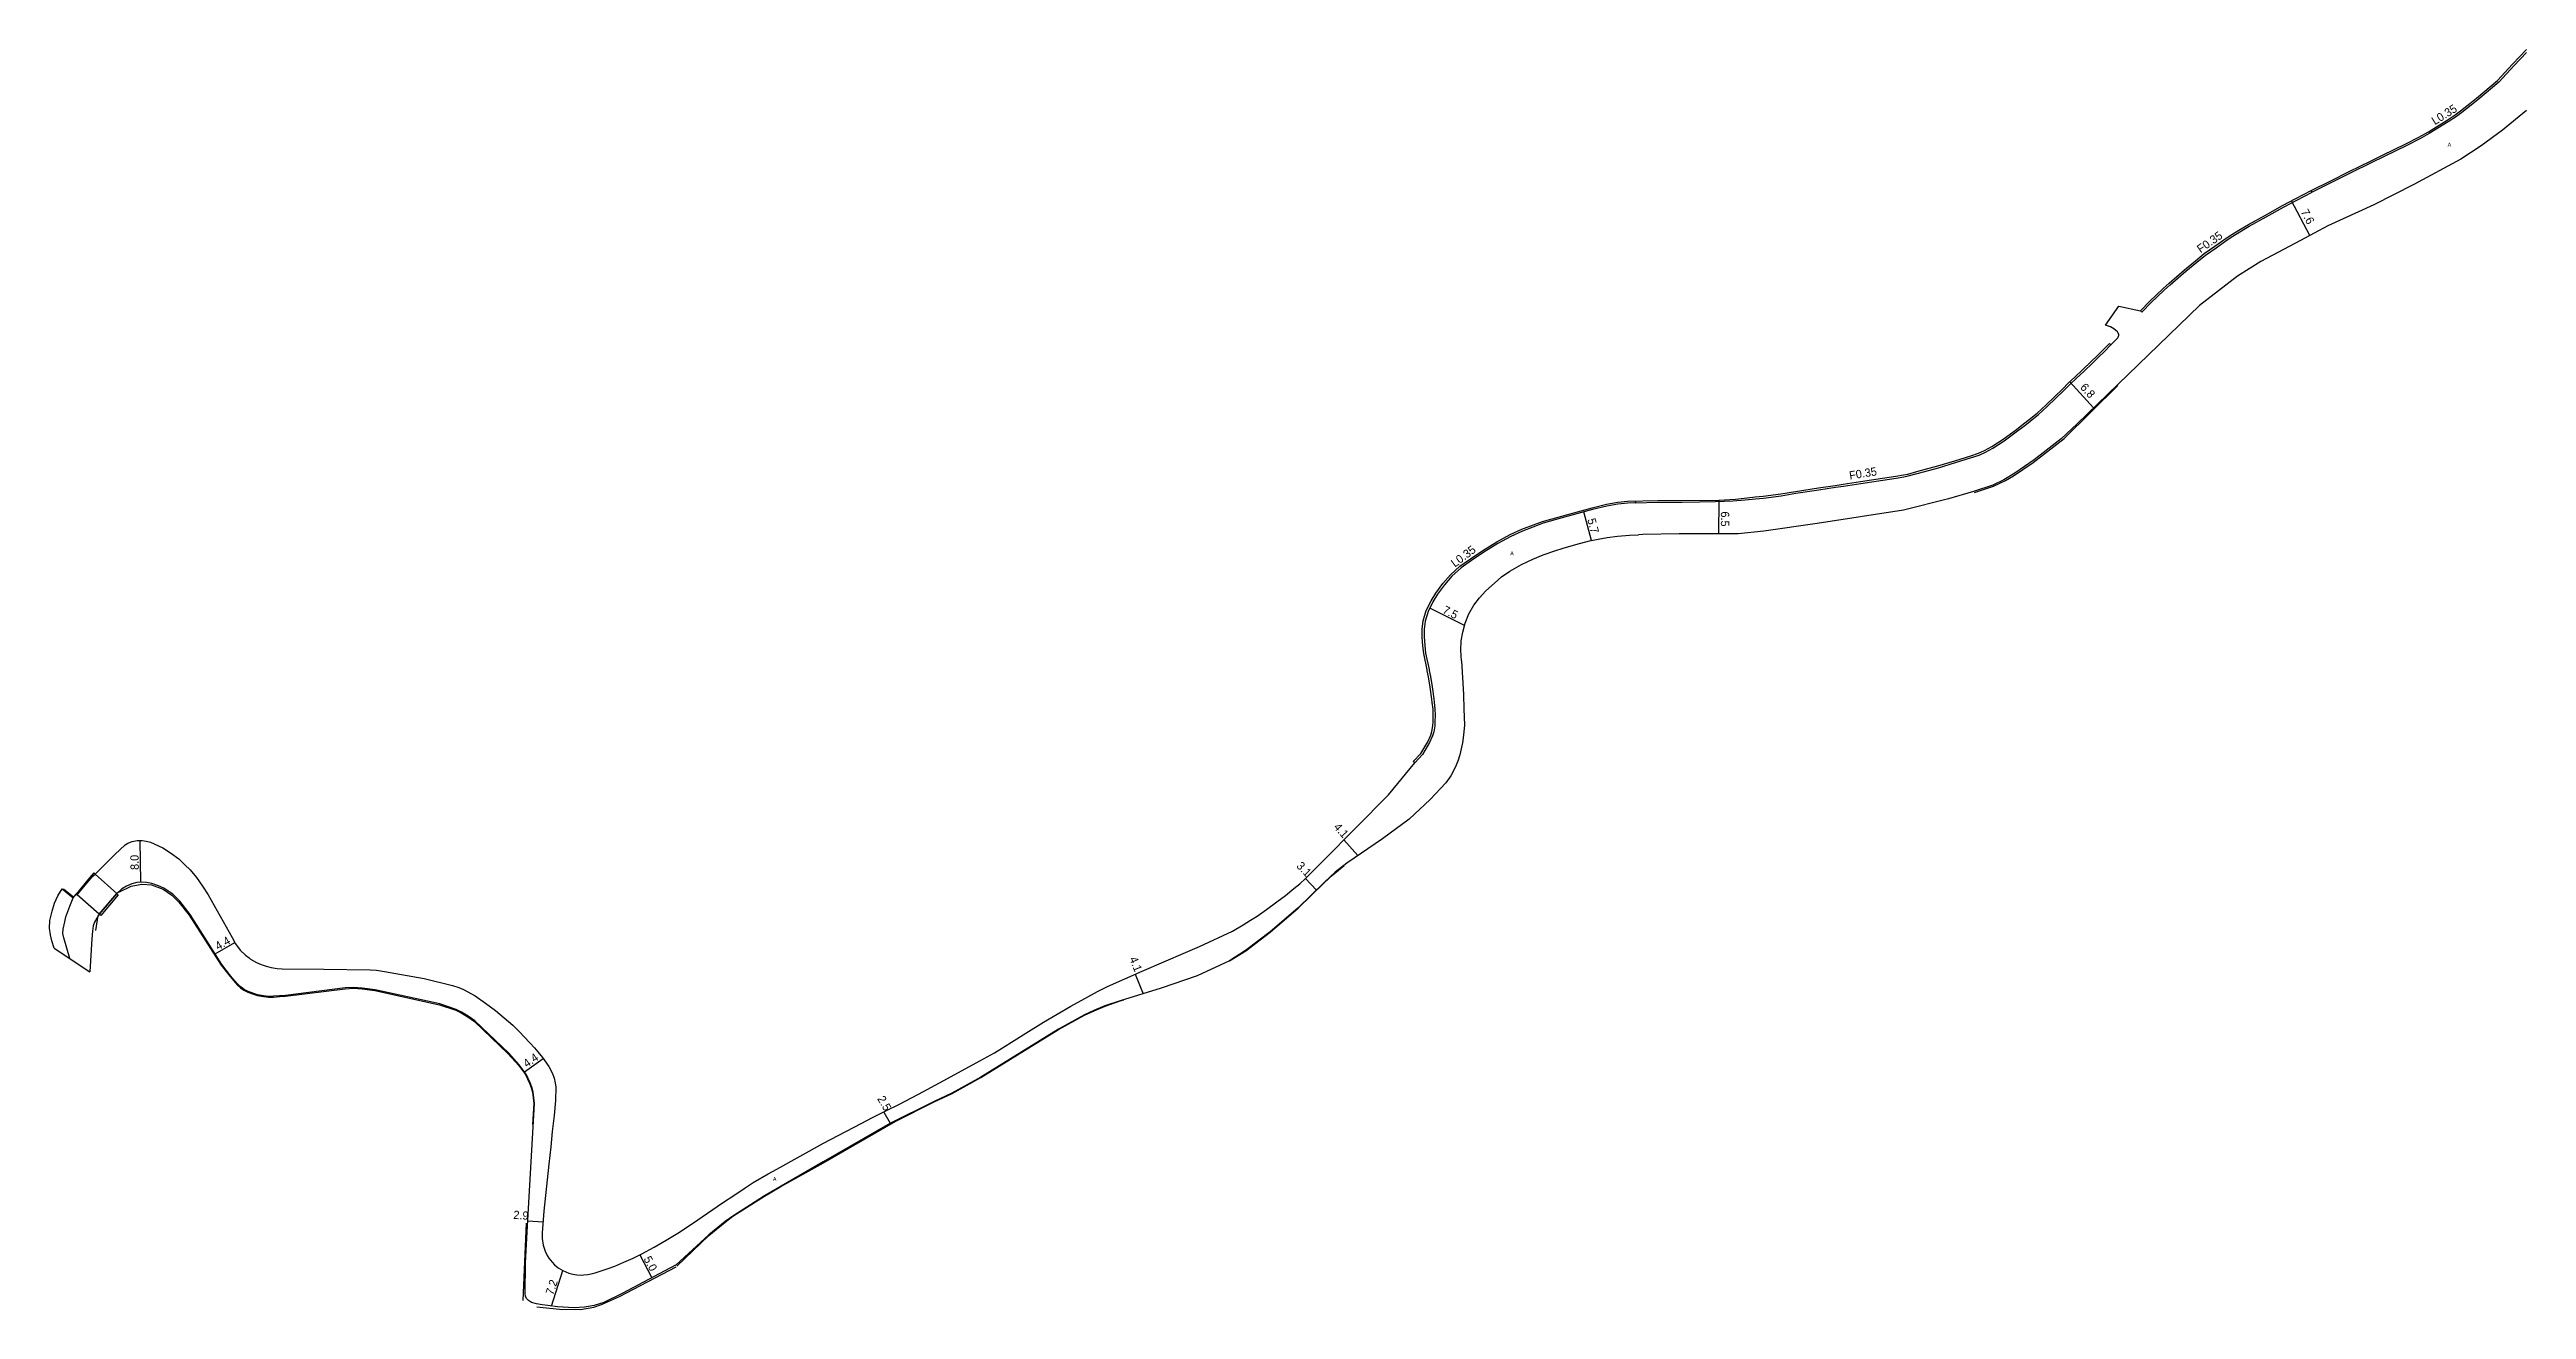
# Model space of a CAD drawing. Header units: metres. Extents: x -24000 to -20000, y -114000 to -111000.
# Drawn here: x -21277 to -20800, y -113782.2 to -113539.4 of the extents above; entities that cross this region are included whole.
import ezdxf

# ---------------------------------------------------------------- set-up
doc = ezdxf.new("R2010")
doc.units = ezdxf.units.M
doc.header["$LTSCALE"] = 2.5
for name, color, linetype in [('側溝・桝', 7, 'Continuous'), ('幅員', 7, 'Continuous'), ('歩道・分離帯・安全施設', 7, 'Continuous'), ('舗装', 7, 'Continuous'), ('道路', 7, 'Continuous')]:
    doc.layers.add(name, color=color, linetype=linetype)
doc.styles.get("Standard").update_dxf_attribs({"font": ''})
doc.styles.add('YOKO_DECO', font='')
doc.styles.get('Standard').set_extended_font_data('@MS PGothic')
doc.styles.get('YOKO_DECO').set_extended_font_data('MS PGothic')

msp = doc.modelspace()

# ---------------------------------------------------------------- texts
at = {"layer": '側溝・桝'}
for s, rotation, p in [('L0.35', 32.1627, (-20817.63, -113554.03)), ('F0.35', 35.019, (-20862.75, -113578.71)), ('F0.35', 9.2206, (-20930.29, -113622.31)), ('L0.35', 36.7702, (-21006.37, -113639.27))]:
    msp.add_text(s, height=1.6, rotation=rotation, dxfattribs=at).set_placement(p)
at = {"layer": '幅員'}
for s, rotation, p in [('7.6', 298, (-20843.53, -113570.7)), ('6.8', 312, (-20886.06, -113604.6)), ('5.7', 285.0666, (-20980.88, -113629.99)), ('6.5', 270, (-20955.14, -113628.43)), ('7.5', 333.4339, (-21008.88, -113647.93)), ('4.1', 312, (-21029.83, -113689.34)), ('8.0', 91, (-21259.82, -113697.49)), ('3.1', 314, (-21037, -113696.85)), ('4.4', 29, (-21244.58, -113713.02)), ('4.1', 292, (-21069.1, -113714.59)), ('4.4', 35, (-21185.09, -113735.67)), ('2.5', 300, (-21117.66, -113741.59)), ('2.9', 356, (-21187.73, -113764.73)), ('5.0', 298, (-21162.67, -113772.44)), ('7.2', 72, (-21180.01, -113779.53))]:
    msp.add_text(s, height=1.6, rotation=rotation, dxfattribs=at).set_placement(p)
at = {"layer": '舗装', "style": 'YOKO_DECO'}
for p in [(-20815.18, -113558.12, 189.31), (-20995.71, -113636.89, 185.3), (-21137.71, -113757.44, 172.1)]:
    msp.add_text('A', height=0.75, dxfattribs=at).set_placement(p)

# ---------------------------------------------------------------- linework, layer by layer
at = {"layer": '側溝・桝'}
for points in [[(-20800, -113540.01), (-20802.38, -113542.53), (-20805.32, -113545.7), (-20809.34, -113549.1), (-20810.67, -113550.14), (-20812.44, -113551.57), (-20813.47, -113552.32), (-20815.08, -113553.34), (-20818.71, -113555.6), (-20820.56, -113556.61), (-20823.07, -113557.9), (-20827.54, -113560.08), (-20829.76, -113561.21), (-20833.96, -113563.28), (-20837.54, -113565.05), (-20841.3, -113566.91), (-20841.46, -113566.59)], [(-20874.34, -113589.76), (-20874.08, -113590.02), (-20872.29, -113588.17), (-20871.15, -113587.1), (-20869.71, -113585.76), (-20868.6, -113584.74), (-20867.09, -113583.43), (-20865.61, -113582.14), (-20863.49, -113580.41), (-20861.82, -113579.05), (-20859.79, -113577.61), (-20857.62, -113576.08), (-20856.55, -113575.41), (-20855.23, -113574.54), (-20853.38, -113573.49), (-20850.11, -113571.67), (-20846.8, -113569.79), (-20844.23, -113568.43), (-20841.3, -113566.91)], [(-20971.6, -113626.79), (-20967.29, -113626.67), (-20964.91, -113626.65), (-20962.61, -113626.62), (-20959.27, -113626.59), (-20956.16, -113626.51), (-20952.81, -113626.36), (-20950.48, -113626.18), (-20948.48, -113626.01), (-20946.96, -113625.86), (-20943.54, -113625.43), (-20940.68, -113624.94), (-20936.28, -113624.26), (-20933.06, -113623.78), (-20931.52, -113623.55), (-20928.19, -113623.05), (-20923.98, -113622.39), (-20921.39, -113622.02), (-20919.93, -113621.77), (-20919.07, -113621.59), (-20917.31, -113621.12), (-20915.87, -113620.74), (-20913.23, -113620), (-20909.98, -113619.02), (-20906.87, -113618.05), (-20905.41, -113617.57), (-20904.2, -113617.04), (-20902.74, -113616.22), (-20900.58, -113614.83), (-20898.01, -113612.91), (-20896.61, -113611.85), (-20895.56, -113611.02), (-20893.99, -113609.77), (-20892.33, -113608.22), (-20889.04, -113605.06), (-20887.97, -113604), (-20886.69, -113602.84), (-20885.21, -113601.39), (-20883.6, -113599.84), (-20882.43, -113598.71), (-20881.24, -113597.59), (-20880.02, -113596.33)], [(-20971.63, -113626.42), (-20971.6, -113626.79), (-20973.07, -113626.84), (-20974.96, -113627.04), (-20977.08, -113627.4), (-20979.87, -113628.08), (-20981.97, -113628.65), (-20986.41, -113629.87), (-20989.36, -113630.72), (-20993.34, -113632.21), (-20995.58, -113633.23), (-20998.11, -113634.62), (-21000.81, -113636.25), (-21003.17, -113637.85), (-21005.17, -113639.27), (-21006.96, -113640.9), (-21008.4, -113642.56), (-21009.72, -113644.38), (-21010.59, -113645.84), (-21011.51, -113647.68), (-21012.12, -113649.59), (-21012.3, -113651.11), (-21012.27, -113652.62), (-21012.15, -113654.27), (-21012, -113655.71), (-21011.33, -113658.91), (-21011.3, -113659.06), (-21011.09, -113660.22), (-21010.76, -113662.21), (-21010.43, -113664.55), (-21010.35, -113665.18), (-21010.2, -113666.5), (-21010.16, -113667.71), (-21010.2, -113668.99), (-21010.26, -113669.77), (-21010.42, -113670.88), (-21010.67, -113671.68), (-21011.24, -113672.98), (-21012.6, -113675.29), (-21014.11, -113676.88)]]:
    msp.add_lwpolyline(points, dxfattribs=at)
at = {"layer": '幅員'}
for points in [[(-20841.74, -113575.29), (-20845.28, -113568.57)], [(-20883.38, -113608.47), (-20887.94, -113603.45)], [(-20980.06, -113634.03), (-20981.54, -113628.53)], [(-20955.55, -113626.26), (-20955.58, -113632.76)], [(-21004.52, -113650.39), (-21011.2, -113647.05)], [(-21259.46, -113699.85), (-21259.56, -113691.83)], [(-21027.78, -113691.71), (-21025.07, -113694.75)], [(-21035.17, -113699.16), (-21033.03, -113701.39)], [(-21245.15, -113713.64), (-21241.33, -113711.5)], [(-21067.92, -113717.59), (-21066.43, -113721.37)], [(-21185.56, -113736.4), (-21181.96, -113733.85)], [(-21116.36, -113744.15), (-21115.12, -113746.31)], [(-21184.9, -113765.12), (-21181.97, -113765.32)], [(-21163.34, -113771.68), (-21161.01, -113776.09)], [(-21180.37, -113781.54), (-21178.16, -113774.7)]]:
    msp.add_lwpolyline(points, dxfattribs=at)
at = {"layer": '歩道・分離帯・安全施設'}
for points in [[(-20906.33, -113624.77), (-20902.67, -113623.55), (-20900.31, -113622.48), (-20898.78, -113621.54), (-20895.03, -113618.97), (-20889.05, -113614.35), (-20878.68, -113604.15)], [(-21049.75, -113715.05), (-21046.65, -113713.07), (-21041.92, -113709.49), (-21036.58, -113704.87), (-21031.45, -113699.93), (-21029.85, -113698.43), (-21027.67, -113696.65)], [(-21272.36, -113702.83), (-21274.34, -113701.19)], [(-21268.53, -113698.42), (-21271.71, -113702.09)], [(-21263.67, -113701.77), (-21261.32, -113700.63), (-21259.27, -113700.24), (-21257.4, -113700.36), (-21255.12, -113701.23), (-21253.45, -113702.36), (-21252.14, -113703.7), (-21250.11, -113706.21), (-21243.94, -113715.84), (-21242.49, -113717.72), (-21241.61, -113718.79), (-21240.79, -113719.7), (-21240.21, -113720.21), (-21239.6, -113720.64), (-21238.82, -113721.07), (-21237.93, -113721.39), (-21236.99, -113721.69), (-21235.84, -113721.92), (-21234.83, -113722.01), (-21233.86, -113722), (-21232.73, -113721.91), (-21231.59, -113721.83), (-21220.1, -113720.39), (-21218.51, -113720.31), (-21216.83, -113720.4), (-21214.34, -113720.72), (-21201.9, -113723.47), (-21198.78, -113724.53), (-21197.72, -113725.01), (-21196.45, -113725.82), (-21195.2, -113726.72), (-21188.68, -113732.91), (-21186.67, -113735.17), (-21185.34, -113736.93), (-21184.6, -113738.56), (-21184.27, -113739.42), (-21184.03, -113740.33), (-21183.86, -113741.43), (-21183.78, -113742.53), (-21184.01, -113746.56)], [(-21273.12, -113714.57), (-21274.28, -113710.61), (-21274.46, -113709.75), (-21274.4, -113708.94), (-21274.09, -113707.53), (-21273.89, -113706.56), (-21273.52, -113705.49), (-21273.12, -113704.47), (-21272.48, -113702.88)], [(-21268.07, -113709.15), (-21267.65, -113706.28)], [(-21267.35, -113705.98), (-21264.03, -113702.08)], [(-21156.22, -113773.84), (-21150.05, -113767.92), (-21146.92, -113765.35), (-21145.41, -113764.23), (-21139.32, -113760.35), (-21136.15, -113758.53), (-21127.99, -113753.97), (-21114.02, -113745.88), (-21106.64, -113742.17), (-21103.2, -113740.55), (-21097.66, -113737.47), (-21082.68, -113728.22), (-21077.7, -113725.47), (-21075.86, -113724.63), (-21073.75, -113723.76), (-21070.81, -113722.74), (-21070.1, -113722.53)], [(-21185.24, -113765.55), (-21185.89, -113780.47)], [(-21183.14, -113781.69), (-21178.79, -113782.16), (-21174.78, -113782.2), (-21172.19, -113781.73), (-21170.72, -113781.24), (-21167.25, -113779.7), (-21156.31, -113773.98)]]:
    msp.add_lwpolyline(points, dxfattribs=at)
at = {"layer": '舗装'}
for points in [[(-21268.25, -113698.3), (-21264.08, -113702.02)], [(-21267.48, -113706.02), (-21271.69, -113702.33)]]:
    msp.add_lwpolyline(points, dxfattribs=at)
at = {"layer": '道路'}
for points in [[(-20874.34, -113589.76), (-20872.54, -113587.92), (-20871.4, -113586.83), (-20869.95, -113585.49), (-20868.84, -113584.47), (-20867.32, -113583.16), (-20865.84, -113581.87), (-20863.72, -113580.13), (-20862.04, -113578.76), (-20860.01, -113577.31), (-20857.82, -113575.78), (-20856.74, -113575.1), (-20855.42, -113574.23), (-20853.56, -113573.17), (-20850.28, -113571.35), (-20846.98, -113569.47), (-20844.4, -113568.11), (-20841.46, -113566.59), (-20837.7, -113564.72), (-20834.12, -113562.95), (-20829.92, -113560.89), (-20827.7, -113559.76), (-20823.23, -113557.57), (-20820.73, -113556.29), (-20818.89, -113555.29), (-20815.27, -113553.04), (-20813.7, -113551.99), (-20812.68, -113551.25), (-20810.92, -113549.83), (-20809.59, -113548.79), (-20805.6, -113545.41), (-20802.67, -113542.25), (-20800, -113539.43)], [(-20800, -113551.16), (-20804.6, -113554.99), (-20808.75, -113557.99), (-20812.64, -113560.54), (-20821.67, -113565.41), (-20829.41, -113569.35), (-20838.26, -113573.42), (-20843.51, -113576.24), (-20851.18, -113580.24), (-20855.66, -113583.07), (-20862.96, -113588.73), (-20886.54, -113611.52), (-20889.64, -113614.47), (-20894.84, -113618.49), (-20898.53, -113621.06), (-20900.62, -113622.37), (-20902.75, -113623.34), (-20906.5, -113624.61), (-20911.32, -113625.98), (-20919.96, -113628.17), (-20936.58, -113630.78), (-20946.87, -113632.24), (-20951.84, -113632.74)], [(-20881.05, -113592.51), (-20878.52, -113588.87)], [(-20878.52, -113588.87), (-20874.34, -113589.76)], [(-20949.01, -113625.67), (-20948.52, -113625.63), (-20947.01, -113625.48), (-20943.6, -113625.06), (-20940.74, -113624.57), (-20936.34, -113623.89), (-20933.11, -113623.4), (-20931.58, -113623.17), (-20928.25, -113622.68), (-20924.04, -113622.01), (-20921.44, -113621.65), (-20920, -113621.4), (-20919.16, -113621.22), (-20917.4, -113620.75), (-20915.97, -113620.37), (-20913.34, -113619.63), (-20910.09, -113618.66), (-20906.99, -113617.69), (-20905.54, -113617.21), (-20904.37, -113616.7), (-20902.94, -113615.9), (-20900.8, -113614.52), (-20898.24, -113612.61), (-20896.85, -113611.55), (-20895.8, -113610.73), (-20894.24, -113609.48), (-20892.59, -113607.94), (-20889.3, -113604.79), (-20888.23, -113603.72), (-20886.95, -113602.56), (-20885.47, -113601.12), (-20883.86, -113599.57), (-20882.69, -113598.44), (-20881.51, -113597.32), (-20880.3, -113596.07), (-20880.02, -113596.33), (-20878.91, -113595.2), (-20878.69, -113594.99), (-20878.6, -113594.84), (-20878.54, -113594.66), (-20878.53, -113594.55), (-20878.52, -113594.45), (-20878.53, -113594.3), (-20878.61, -113594.08), (-20878.78, -113593.83), (-20879.07, -113593.54), (-20879.48, -113593.26), (-20880.13, -113592.87), (-20881.05, -113592.51)], [(-21011.7, -113658.98), (-21012.38, -113655.77), (-21012.53, -113654.3), (-21012.65, -113652.63), (-21012.68, -113651.09), (-21012.49, -113649.51), (-21011.87, -113647.54), (-21010.92, -113645.66), (-21010.04, -113644.17), (-21008.69, -113642.32), (-21007.23, -113640.64), (-21005.41, -113638.98), (-21003.39, -113637.54), (-21001.01, -113635.93), (-20998.3, -113634.29), (-20995.75, -113632.89), (-20993.49, -113631.86), (-20989.48, -113630.36), (-20986.51, -113629.51), (-20982.07, -113628.29), (-20979.96, -113627.71), (-20977.16, -113627.03), (-20975.01, -113626.66), (-20973.1, -113626.46), (-20967.3, -113626.29)], [(-20967.3, -113626.29), (-20955.55, -113626.26), (-20952.35, -113626.06), (-20949.01, -113625.67)], [(-21005.09, -113657.2), (-21005.23, -113655.19), (-21005.13, -113653.38), (-21004.87, -113651.67), (-21004.39, -113649.94), (-21003.67, -113648.19), (-21002.69, -113646.52), (-21001.6, -113645.05), (-21000.38, -113643.73), (-20998.77, -113642.22), (-20997.41, -113641.06), (-20995.79, -113639.92), (-20993.51, -113638.67), (-20991.35, -113637.65), (-20989.34, -113636.8), (-20987.15, -113636.02), (-20985.53, -113635.48), (-20983.09, -113634.82), (-20980.44, -113634.11), (-20978.78, -113633.77), (-20977.03, -113633.44), (-20975.03, -113633.21), (-20972.71, -113633), (-20970.99, -113632.93)], [(-20962.4, -113632.73), (-20963.2, -113632.72), (-20970.15, -113632.88), (-20970.99, -113632.93)], [(-20951.84, -113632.74), (-20955.39, -113632.76), (-20962.4, -113632.73)], [(-21005.09, -113657.2), (-21004.74, -113663.71), (-21004.62, -113666.5), (-21004.54, -113669.52), (-21004.7, -113671.51), (-21004.93, -113672.99), (-21005.44, -113675.32), (-21005.83, -113676.55), (-21006.33, -113677.79), (-21007.16, -113679.37), (-21008.11, -113680.7), (-21011.13, -113683.95), (-21015.19, -113687.7), (-21020.29, -113691.5), (-21027.16, -113696.18), (-21029.41, -113697.95), (-21031.48, -113699.89), (-21036.62, -113704.84), (-21041.95, -113709.46), (-21046.67, -113713.03), (-21049.77, -113715.01), (-21055.98, -113717.92), (-21062.93, -113720.31), (-21070.82, -113722.7), (-21073.77, -113723.72), (-21075.89, -113724.58), (-21077.72, -113725.43), (-21082.7, -113728.18), (-21097.68, -113737.43), (-21103.22, -113740.51), (-21106.66, -113742.13), (-21115.19, -113746.35), (-21128.05, -113753.74), (-21139.34, -113760.31), (-21145.44, -113764.2), (-21146.91, -113765.27), (-21150.07, -113767.83), (-21156.32, -113773.6), (-21159.61, -113775.35), (-21166.77, -113779.13), (-21170.27, -113780.82), (-21172.14, -113781.42), (-21173.97, -113781.76), (-21175.98, -113781.86), (-21179.18, -113781.69), (-21181.07, -113781.45), (-21182.13, -113781.29), (-21183.25, -113781.12), (-21184.19, -113780.83), (-21184.79, -113780.47), (-21185.14, -113780.07), (-21185.34, -113779.62), (-21185.43, -113779.14), (-21185.33, -113773.26), (-21185.01, -113767.21), (-21183.64, -113742.53), (-21183.72, -113741.41), (-21183.89, -113740.3), (-21184.14, -113739.38), (-21184.47, -113738.5), (-21185.21, -113736.86), (-21186.56, -113735.07), (-21188.57, -113732.81), (-21195.11, -113726.61), (-21196.37, -113725.7), (-21197.65, -113724.89), (-21198.73, -113724.4), (-21201.86, -113723.33), (-21214.31, -113720.58), (-21216.82, -113720.26), (-21218.51, -113720.17), (-21220.11, -113720.25), (-21231.6, -113721.68), (-21232.74, -113721.77), (-21233.87, -113721.85), (-21234.83, -113721.87), (-21235.82, -113721.78), (-21236.96, -113721.55), (-21237.88, -113721.25), (-21238.76, -113720.93), (-21239.52, -113720.52), (-21240.12, -113720.09), (-21240.68, -113719.6), (-21241.5, -113718.69), (-21242.37, -113717.63), (-21243.82, -113715.75), (-21249.91, -113706.06), (-21251.95, -113703.54), (-21253.29, -113702.17), (-21255.01, -113701.01), (-21256.04, -113700.55), (-21257.34, -113700.13), (-21258.35, -113699.91), (-21259.46, -113699.85), (-21260.19, -113699.9), (-21261.2, -113700.18), (-21262.2, -113700.64), (-21263.17, -113701.21), (-21264.08, -113702.02), (-21267.48, -113706.02), (-21268.39, -113707.59), (-21268.63, -113708.26), (-21268.75, -113709.31), (-21268.87, -113710.76), (-21269.23, -113717.13)], [(-21276.15, -113712.57), (-21276.55, -113711.18), (-21276.83, -113710.01), (-21277.02, -113708.72), (-21276.94, -113707.26), (-21276.54, -113705.45), (-21276.06, -113703.91), (-21275.43, -113702.49), (-21274.59, -113701.12), (-21272.48, -113702.88), (-21271.91, -113702.15), (-21271.69, -113702.33), (-21269.44, -113699.61), (-21268.67, -113698.72), (-21268.25, -113698.3), (-21264.46, -113694.5), (-21262.48, -113692.66), (-21261.91, -113692.35), (-21261.09, -113692.02), (-21260.15, -113691.84), (-21259.18, -113691.82), (-21258.43, -113691.95), (-21257.59, -113692.17), (-21255.21, -113693.26), (-21253.69, -113694.18), (-21252.13, -113695.39), (-21250.94, -113696.49), (-21249.92, -113697.47), (-21248.74, -113698.94), (-21247.53, -113700.6), (-21246.49, -113702.31), (-21241.86, -113710.55), (-21241.19, -113711.75), (-21240.28, -113712.95), (-21239.3, -113713.92), (-21238.6, -113714.47), (-21238.3, -113714.68), (-21237.74, -113715.03), (-21237.13, -113715.34), (-21236.29, -113715.72), (-21235.33, -113716.06), (-21234.32, -113716.32), (-21233.16, -113716.52), (-21232.24, -113716.58), (-21224.22, -113716.65), (-21215.28, -113716.76), (-21214.06, -113716.84), (-21212.48, -113717.05), (-21204.87, -113718.44), (-21199.41, -113719.76), (-21198.22, -113720.16), (-21197.32, -113720.55), (-21195.04, -113721.75), (-21193.06, -113723.16), (-21191.16, -113724.6), (-21189.48, -113726), (-21187.81, -113727.41), (-21186.49, -113728.7), (-21185.61, -113729.64), (-21184.44, -113730.87), (-21183.59, -113731.8), (-21182.96, -113732.57), (-21182.11, -113733.63), (-21180.86, -113735.39), (-21180.17, -113736.7), (-21179.84, -113737.64), (-21179.64, -113738.55), (-21179.54, -113739.34), (-21179.6, -113741.96), (-21179.83, -113744.79), (-21180.19, -113747.93), (-21180.5, -113750.85), (-21180.85, -113754.21), (-21181.83, -113763.26), (-21182.06, -113766.58), (-21182.14, -113767.45), (-21182.15, -113768.5), (-21181.97, -113769.78), (-21181.59, -113770.95), (-21181.16, -113771.81), (-21180.87, -113772.29), (-21180.24, -113773.08), (-21179.74, -113773.59), (-21179.06, -113774.14), (-21178.16, -113774.7), (-21176.99, -113775.2), (-21176.26, -113775.39), (-21175.45, -113775.52), (-21174.65, -113775.58), (-21174.11, -113775.52), (-21173.32, -113775.44), (-21172.68, -113775.32), (-21171.92, -113775.13), (-21170.77, -113774.77), (-21169.45, -113774.31), (-21168.18, -113773.84), (-21166.4, -113773.11), (-21164.65, -113772.3), (-21162.96, -113771.5), (-21160.57, -113770.17), (-21158.26, -113768.83), (-21156.03, -113767.48), (-21153.21, -113765.65), (-21147.39, -113761.65), (-21145.07, -113760.08), (-21143.08, -113758.76), (-21141.48, -113757.72), (-21138.64, -113756.07), (-21136.98, -113755.13), (-21127.95, -113750.16), (-21120.74, -113746.34), (-21118.52, -113745.22), (-21115.81, -113743.88), (-21113.44, -113742.68), (-21109.67, -113740.71), (-21104.78, -113738.07), (-21097.85, -113734.3), (-21095.03, -113732.72), (-21093.47, -113731.79), (-21088.98, -113728.94), (-21085.59, -113726.86), (-21080.34, -113723.77), (-21077.66, -113722.27), (-21075.19, -113720.94), (-21073.24, -113719.97), (-21066.62, -113717.01), (-21058.24, -113713.44), (-21055.55, -113712.23), (-21049.22, -113709.29), (-21047.12, -113708.09), (-21045.71, -113707.21), (-21044.47, -113706.4), (-21042.63, -113705.11), (-21040.63, -113703.66), (-21039.01, -113702.44), (-21037.38, -113701.11), (-21036.24, -113700.15), (-21035.17, -113699.16), (-21031.7, -113695.66), (-21025.47, -113689.38), (-21019.14, -113683.01), (-21014.11, -113676.88), (-21014.38, -113676.61), (-21012.91, -113675.06), (-21011.57, -113672.8), (-21011.02, -113671.54), (-21010.79, -113670.8), (-21010.64, -113669.73), (-21010.58, -113668.97), (-21010.54, -113667.71), (-21010.58, -113666.53), (-21010.72, -113665.22), (-21010.8, -113664.6), (-21011.13, -113662.27), (-21011.46, -113660.29), (-21011.68, -113659.13), (-21011.7, -113658.98)], [(-21276.15, -113712.57), (-21269.23, -113717.13)]]:
    msp.add_lwpolyline(points, dxfattribs=at)
for points in [[(-21268.25, -113698.3), (-21268.46, -113698.08), (-21268.88, -113698.52), (-21269.67, -113699.42), (-21271.91, -113702.15), (-21271.69, -113702.33), (-21269.44, -113699.61), (-21268.67, -113698.72)], [(-21271.69, -113702.33), (-21269.44, -113699.61), (-21268.67, -113698.72), (-21268.25, -113698.3), (-21264.08, -113702.02), (-21267.48, -113706.02)], [(-21263.77, -113702.29), (-21267.17, -113706.28), (-21267.48, -113706.02), (-21264.08, -113702.02)]]:
    msp.add_lwpolyline(points, close=True, dxfattribs=at)

msp.set_redraw_order([(e.dxf.handle, doc.entitydb.next_handle()) for e in msp.query("TEXT MTEXT ATTDEF DIMENSION ARC_DIMENSION")])  # texts and dimensions are drawn at this point

doc.saveas('drawing.dxf')
